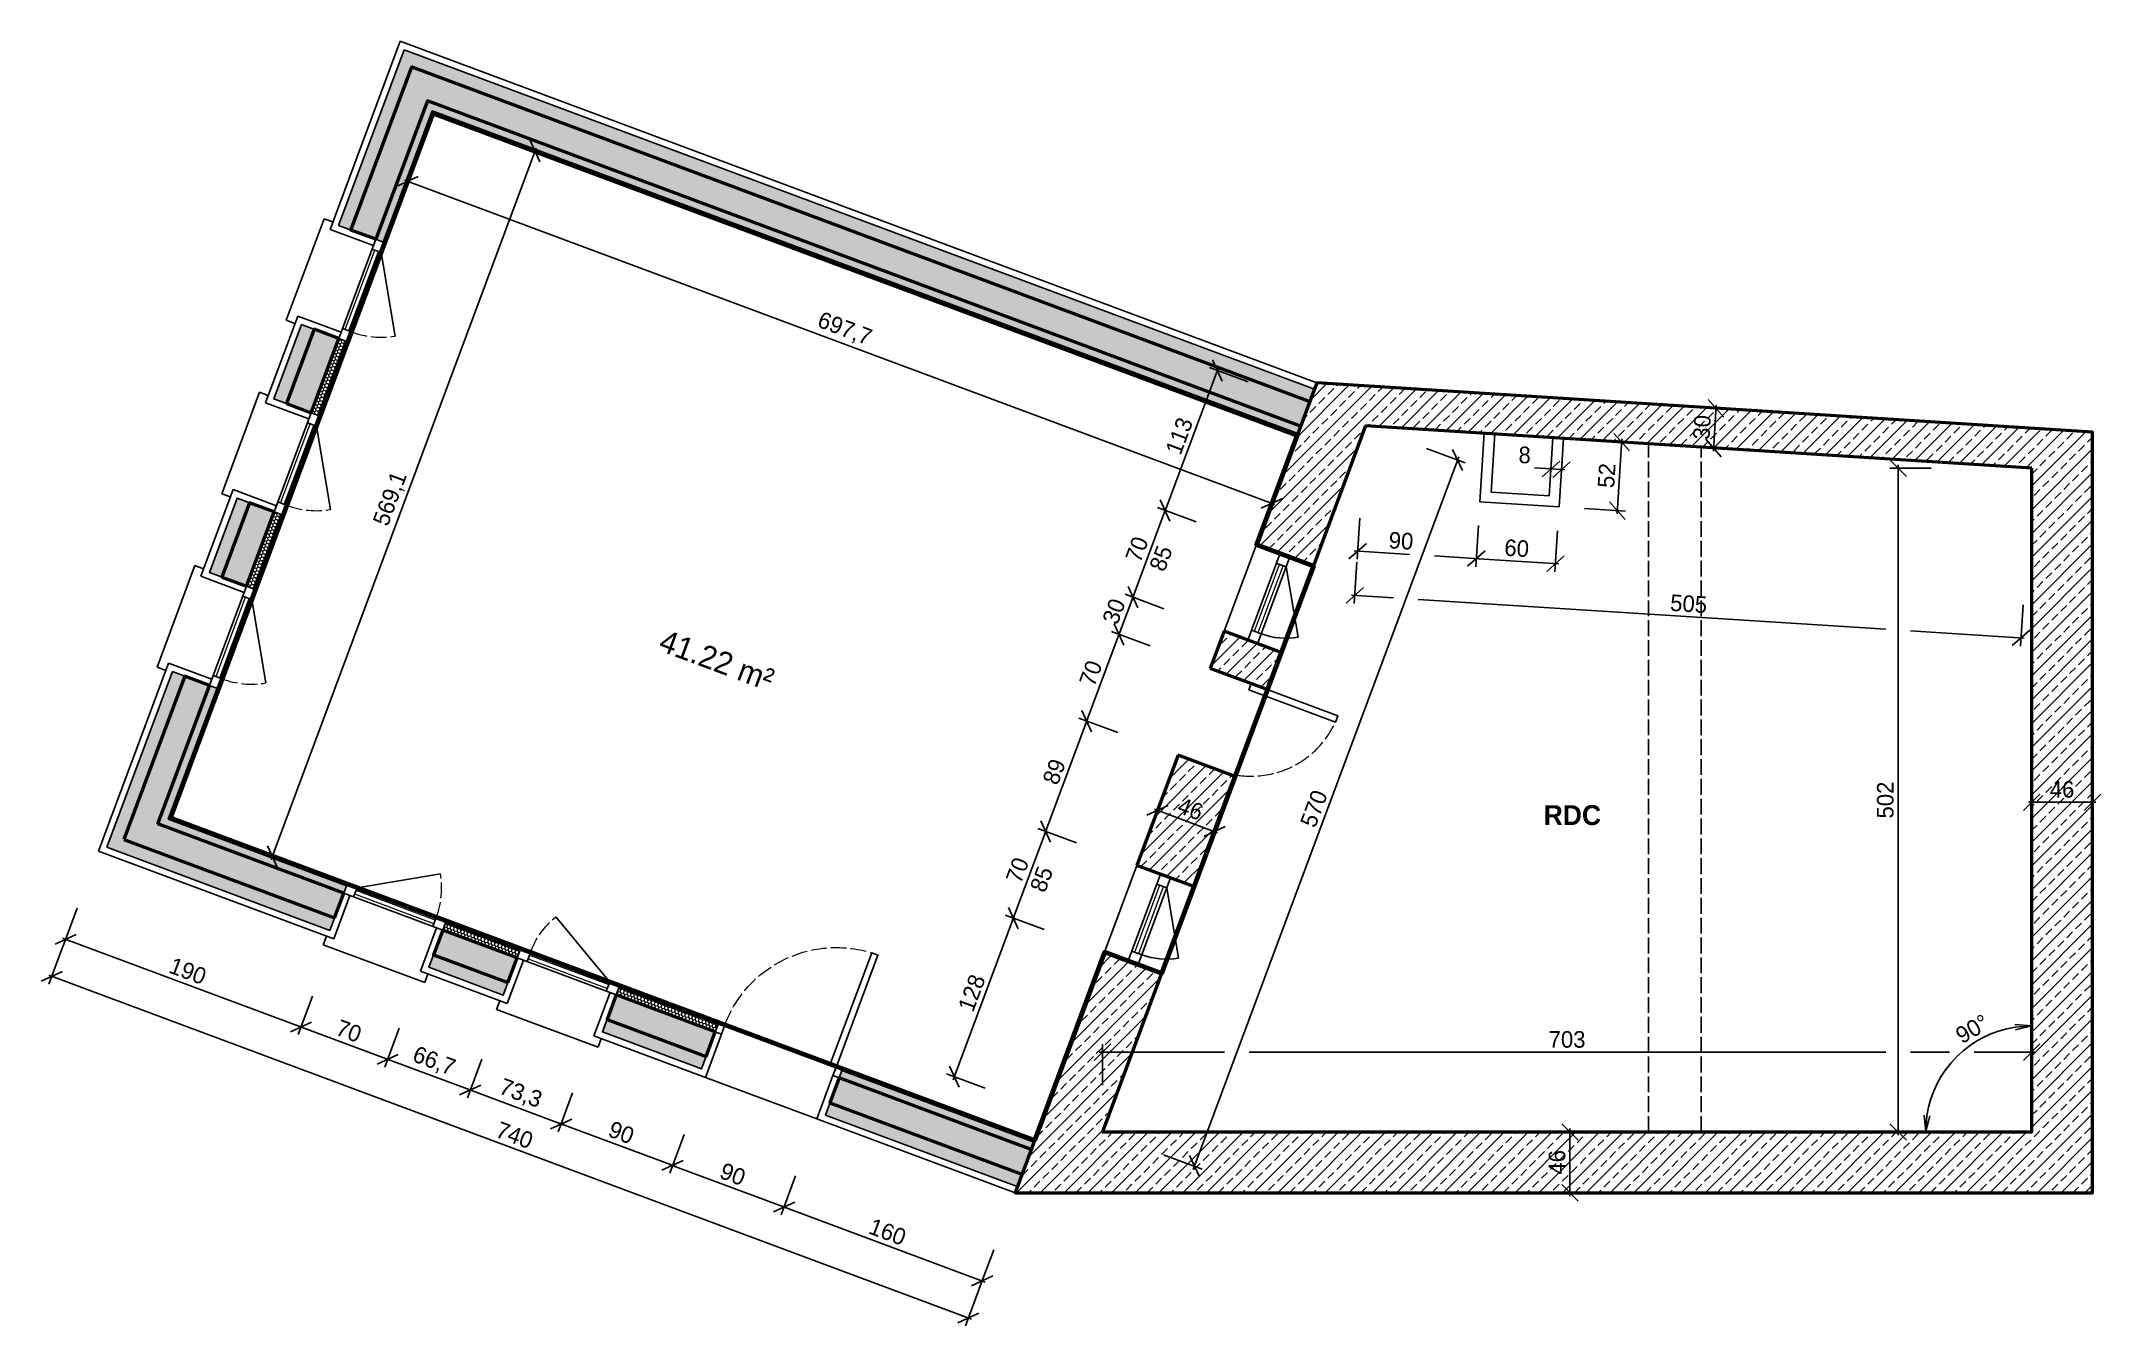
# Model space of a CAD drawing. Header units: centimetres. Extents: x 3005 to 4563, y 876 to 1848.
import ezdxf

# ---------------------------------------------------------------- set-up
doc = ezdxf.new("R2010")
doc.units = ezdxf.units.CM
doc.linetypes.add('ACAD_ISO02W100', pattern=[15, 12, -3])
for name, color, linetype, lineweight in [('01-MURS_cachés - EXITANT', 210, 'ACAD_ISO02W100', 25), ('01-MURS_coupés - EXITANT', 140, 'Continuous', 50), ('02-MURS_coupés - DEMOL', 1, 'Continuous', 50), ('02-MURS_hachures - DEMOL', 1, 'Continuous', 13), ('03-MURS_coupés - PROJET', 70, 'Continuous', 50), ('06-ALLEGES - DEMOL', 1, 'Continuous', 25), ('07-ALLEGES - PROJET', 150, 'Continuous', 25), ('07-DALLES - PROJET', 150, 'Continuous', 25), ('08-CLOISONS', 54, 'Continuous', 25), ('10-HABILLAGE INT. - PROJET', 104, 'Continuous', 25), ('10-HABILLAGE INT. HACHURES - PROJET', 52, 'Continuous', 25), ('15-MENUI - DEMOL', 1, 'Continuous', 25), ('16-MENUI - PROJET', 171, 'Continuous', 25), ('50-SURFACE CHAMP', 150, 'Continuous', 15), ('85-TEXTE', 7, 'Continuous', 20)]:
    doc.layers.add(name, color=color, linetype=linetype, lineweight=lineweight)
for name, color, linetype, lineweight, true_color in [('01-MURS_hachures - EXITANT', 7, 'Continuous', 13, 0x7a7a7a), ('03-MURS_hachures - PROJET', 7, 'Continuous', 13, 0x7a7a7a), ('18-ISOLATIONS - PROJET', 7, 'Continuous', 15, 0x7a7a7a), ('81-COTATIONS', 7, 'Continuous', 20, 0xe651d2), ('82-COTATIONS Extension', 7, 'Continuous', 20, 0xe651d2)]:
    doc.layers.add(name, color=color, linetype=linetype, lineweight=lineweight, true_color=true_color)
doc.layers.add('50-SURFACE-objet', color=2, linetype='Continuous', lineweight=100, plot=False)
doc.styles.add('ELE_CENTURY_GOTHIC', font='GOTHIC.TTF')
doc.styles.add('ELE_CENTURY_GOTHIC GRAS', font='GOTHICB.TTF')
doc.dimstyles.new('ELE_ARC_1-50', dxfattribs={"dimscale": 5, "dimtxt": 2.5, "dimasz": 2.5, "dimexe": 1.25, "dimexo": 0.625, "dimtad": 1, "dimtoh": 1, "dimdec": 1, "dimzin": 9, "dimtxsty": 'ELE_CENTURY_GOTHIC', "dimblk": 'OBLIQUE', "dimcen": 0, "dimdle": 0.5, "dimclrt": 256, "dimadec": 1, "dimazin": 2, "dimtp": 0.01, "dimtm": 0.01, "dimtfac": 0.5, "dimtdec": 1, "dimtofl": 0, "dimtmove": 0, "dimatfit": 3, "dimfxl": 5, "dimfxlon": 1, "dimtfillclr": 2, "dimarcsym": 0})
doc.dimstyles.new('ELE_ARC_1-50$2', dxfattribs={"dimscale": 5, "dimtxt": 2.5, "dimasz": 2.5, "dimexe": 1.25, "dimexo": 0.625, "dimtad": 1, "dimtoh": 1, "dimdec": 1, "dimzin": 9, "dimtxsty": 'ELE_CENTURY_GOTHIC', "dimblk": 'OPEN', "dimcen": 0, "dimdle": 0.5, "dimclrt": 256, "dimadec": 1, "dimazin": 2, "dimtp": 0.01, "dimtm": 0.01, "dimtfac": 0.5, "dimtdec": 1, "dimtofl": 0, "dimtmove": 0, "dimatfit": 3, "dimfxl": 5, "dimfxlon": 1, "dimtfillclr": 2, "dimarcsym": 0})
pattern_1 = [(69.56388, (3741.6183, 976.8665), (-0.456843, 2.7114135), [1.5875, -3.175]), (189.56388, (3741.6183, 976.8665), (-2.1197314, -1.7513445), [1.5875, -3.175]), (129.56388, (3741.6183, 976.8665), (-2.5765745, 0.960069), [-3.175, 1.5875])]
pattern_2 = [(339.56388, (3279.3752, 1841.3613), (2.7114135, 0.456843), [1.5875, -3.175]), (99.56388, (3279.3752, 1841.3613), (-1.7513445, 2.1197314), [1.5875, -3.175]), (39.56388, (3279.3752, 1841.3613), (0.960069, 2.5765745), [-3.175, 1.5875])]

msp = doc.modelspace()

# ---------------------------------------------------------------- texts
at = {"layer": '50-SURFACE CHAMP', "insert": (3476.93, 1403.33), "char_height": 17, "attachment_point": 1, "rotation": 339.56388, "style": 'ELE_CENTURY_GOTHIC'}
msp.add_mtext('41.22 m²', dxfattribs=at)
at = {"layer": '85-TEXTE', "style": 'ELE_CENTURY_GOTHIC GRAS'}
msp.add_text('RDC', height=15, dxfattribs=at).set_placement((4141.57, 1255.03))

# ---------------------------------------------------------------- blocks, each defined once
blk = doc.blocks.new('_Oblique')
at = {"color": 0, "linetype": 'ByBlock', "lineweight": -2}
blk.add_line((-0.5, -0.5), (0.5, 0.5), dxfattribs=at)
blk = doc.blocks.new('*D0')
at = {"layer": '81-COTATIONS', "color": 0, "lineweight": -2, "transparency": 16777216}
for p, q in [((3805.3, 1083.2), (3900.1, 1083.2)), ((3807.8, 1058.2), (3807.8, 1089.4)), ((3918.9, 1083.2), (4400.5, 1083.2)), ((4419.2, 1083.2), (4448.5, 1083.2)), ((4467.2, 1083.2), (4513.3, 1083.2)), ((4510.8, 1058.2), (4510.8, 1089.4))]:
    blk.add_line(p, q, dxfattribs=at)
at = {"layer": 'Defpoints', "color": 0, "transparency": 16777216}
for p in [(4510.8, 1083.2), (3807.8, 1022.9), (4510.8, 1022.9)]:
    blk.add_point(p, dxfattribs=at)
at = {"layer": '81-COTATIONS', "color": 0, "lineweight": -2, "transparency": 16777216, "xscale": 12.5, "yscale": 12.5, "zscale": 12.5, "rotation": 180}
blk.add_blockref('_Oblique', (3807.8, 1083.2), dxfattribs=at)
at = {"layer": '81-COTATIONS', "color": 0, "lineweight": -2, "transparency": 16777216, "xscale": 12.5, "yscale": 12.5, "zscale": 12.5}
blk.add_blockref('_Oblique', (4510.8, 1083.2), dxfattribs=at)
at = {"layer": '81-COTATIONS', "transparency": 16777216, "insert": (4159.3, 1092.8), "char_height": 12.5, "attachment_point": 5, "style": 'ELE_CENTURY_GOTHIC'}
blk.add_mtext('703', dxfattribs=at)
blk = doc.blocks.new('*D1')
at = {"layer": '81-COTATIONS', "color": 0, "lineweight": -2, "transparency": 16777216}
for p, q in [((4409.8, 1020.4), (4409.8, 1527.4)), ((4434.8, 1524.9), (4403.6, 1524.9)), ((4434.8, 1022.9), (4403.6, 1022.9))]:
    blk.add_line(p, q, dxfattribs=at)
at = {"layer": 'Defpoints', "color": 0, "transparency": 16777216}
for p in [(4409.8, 1524.9), (4510.8, 1524.9), (4510.8, 1022.9)]:
    blk.add_point(p, dxfattribs=at)
at = {"layer": '81-COTATIONS', "color": 0, "lineweight": -2, "transparency": 16777216, "xscale": 12.5, "yscale": 12.5, "zscale": 12.5}
for p, rotation in [((4409.8, 1524.9), 90), ((4409.8, 1022.9), 270)]:
    blk.add_blockref('_Oblique', p, dxfattribs=dict(at, rotation=rotation))
at = {"layer": '81-COTATIONS', "transparency": 16777216, "insert": (4400.1, 1273.9), "char_height": 12.5, "attachment_point": 5, "rotation": 90, "style": 'ELE_CENTURY_GOTHIC'}
blk.add_mtext('502', dxfattribs=at)
blk = doc.blocks.new('*D2')
at = {"layer": '81-COTATIONS', "color": 0, "lineweight": -2, "transparency": 16777216}
for p, q in [((4000.3, 1453.7), (3998.3, 1422.5)), ((4028, 1426.8), (3996.2, 1428.9)), ((4400.5, 1403.1), (4046.7, 1425.6)), ((4504.3, 1421.5), (4502.3, 1390.3)), ((4505.2, 1396.4), (4419.2, 1401.9))]:
    blk.add_line(p, q, dxfattribs=at)
at = {"layer": 'Defpoints', "color": 0, "transparency": 16777216}
for p in [(4006.9, 1557), (4510.8, 1524.9), (3998.7, 1428.7)]:
    blk.add_point(p, dxfattribs=at)
at = {"layer": '81-COTATIONS', "color": 0, "lineweight": -2, "transparency": 16777216, "xscale": 12.5, "yscale": 12.5, "zscale": 12.5}
for p, rotation in [((3998.7, 1428.7), 176.3526903037562), ((4502.7, 1396.6), 356.3526903037562)]:
    blk.add_blockref('_Oblique', p, dxfattribs=dict(at, rotation=rotation))
at = {"layer": '81-COTATIONS', "transparency": 16777216, "insert": (4251.3, 1422.3), "char_height": 12.5, "attachment_point": 5, "rotation": 356.3527, "style": 'ELE_CENTURY_GOTHIC'}
blk.add_mtext('505', dxfattribs=at)
blk = doc.blocks.new('*D3')
at = {"layer": '81-COTATIONS', "color": 0, "lineweight": -2, "transparency": 16777216}
for p, q in [((4077.3, 1533.4), (3876.5, 994.6)), ((4053, 1539.8), (4082.3, 1528.9)), ((3854, 1005.7), (3883.2, 994.8))]:
    blk.add_line(p, q, dxfattribs=at)
at = {"layer": 'Defpoints', "color": 0, "transparency": 16777216}
for p in [(4006.9, 1557), (3807.8, 1022.9), (3877.4, 997)]:
    blk.add_point(p, dxfattribs=at)
at = {"layer": '81-COTATIONS', "color": 0, "lineweight": -2, "transparency": 16777216, "xscale": 12.5, "yscale": 12.5, "zscale": 12.5}
for p, rotation in [((4076.4, 1531.1), 69.56387672515089), ((3877.4, 997), 249.5638767251509)]:
    blk.add_blockref('_Oblique', p, dxfattribs=dict(at, rotation=rotation))
at = {"layer": '81-COTATIONS', "transparency": 16777216, "insert": (3967.8, 1267.4), "char_height": 12.5, "attachment_point": 5, "rotation": 69.5639, "style": 'ELE_CENTURY_GOTHIC'}
blk.add_mtext('570', dxfattribs=at)
blk = doc.blocks.new('*D4')
at = {"layer": '81-COTATIONS', "color": 0, "lineweight": -2, "transparency": 16777216}
for p, q in [((3694.8, 1062.3), (3741.2, 1186.9)), ((3763.8, 1175.9), (3734.5, 1186.8)), ((3719.1, 1055.9), (3689.8, 1066.8))]:
    blk.add_line(p, q, dxfattribs=at)
at = {"layer": 'Defpoints', "color": 0, "transparency": 16777216}
for p in [(3740.4, 1184.6), (3852.5, 1142.8), (3807.8, 1022.9)]:
    blk.add_point(p, dxfattribs=at)
at = {"layer": '81-COTATIONS', "color": 0, "lineweight": -2, "transparency": 16777216, "xscale": 12.5, "yscale": 12.5, "zscale": 12.5}
for p, rotation in [((3740.4, 1184.6), 69.56387672515098), ((3695.7, 1064.7), 249.563876725151)]:
    blk.add_blockref('_Oblique', p, dxfattribs=dict(at, rotation=rotation))
at = {"layer": '81-COTATIONS', "transparency": 16777216, "insert": (3708.9, 1128), "char_height": 12.5, "attachment_point": 5, "rotation": 69.5639, "style": 'ELE_CENTURY_GOTHIC'}
blk.add_mtext('128', dxfattribs=at)
blk = doc.blocks.new('_Open')
at = {"color": 0, "linetype": 'ByBlock', "lineweight": -2}
for p, q in [((-1, 0.17), (0, 0)), ((-1, -0.17), (0, 0)), ((0, 0), (-1, 0))]:
    blk.add_line(p, q, dxfattribs=at)
blk = doc.blocks.new('*D5')
at = {"layer": '81-COTATIONS', "color": 0, "lineweight": -2, "transparency": 16777216}
blk.add_arc((4510.8, 1022.9), 80.3, 98.9323, 171.0677, dxfattribs=at)
at = {"layer": 'Defpoints', "color": 0, "transparency": 16777216}
for p in [(4510.8, 1524.9), (4441.3, 1063), (3807.8, 1022.9), (4510.8, 1022.9), (4510.8, 1022.9)]:
    blk.add_point(p, dxfattribs=at)
at = {"layer": '81-COTATIONS', "color": 0, "lineweight": -2, "transparency": 16777216, "xscale": 12.5, "yscale": 12.5, "zscale": 12.5}
for p, rotation in [((4510.8, 1103.1), 4.466130810717324), ((4430.6, 1022.9), 265.5338691892827)]:
    blk.add_blockref('_Open', p, dxfattribs=dict(at, rotation=rotation))
at = {"layer": '81-COTATIONS', "transparency": 16777216, "insert": (4465.9, 1100.8), "char_height": 12.5, "attachment_point": 5, "rotation": 30, "style": 'ELE_CENTURY_GOTHIC'}
blk.add_mtext('90°', dxfattribs=at)
blk = doc.blocks.new('*D6')
at = {"layer": '81-COTATIONS', "color": 0, "lineweight": -2, "transparency": 16777216}
for p, q in [((3739.5, 1182.3), (3765.7, 1252.5)), ((3788.2, 1241.5), (3759, 1252.4)), ((3763.8, 1175.9), (3734.5, 1186.8))]:
    blk.add_line(p, q, dxfattribs=at)
at = {"layer": 'Defpoints', "color": 0, "transparency": 16777216}
for p in [(3764.8, 1250.2), (3833.9, 1224.5), (3852.5, 1142.8)]:
    blk.add_point(p, dxfattribs=at)
at = {"layer": '81-COTATIONS', "color": 0, "lineweight": -2, "transparency": 16777216, "xscale": 12.5, "yscale": 12.5, "zscale": 12.5}
for p, rotation in [((3764.8, 1250.2), 69.56387672515095), ((3740.4, 1184.6), 249.563876725151)]:
    blk.add_blockref('_Oblique', p, dxfattribs=dict(at, rotation=rotation))
at = {"layer": '81-COTATIONS', "transparency": 16777216, "char_height": 12.5, "width": 78.24, "attachment_point": 5, "rotation": 69.5639, "style": 'ELE_CENTURY_GOTHIC'}
for s, insert in [('70', (3743.5, 1220.8)), ('85', (3761.7, 1214))]:
    blk.add_mtext(s, dxfattribs=dict(at, insert=insert))
blk = doc.blocks.new('*D7')
at = {"layer": '81-COTATIONS', "color": 0, "lineweight": -2, "transparency": 16777216}
for p, q in [((3763.9, 1247.9), (3796.8, 1335.9)), ((3819.3, 1324.9), (3790, 1335.8)), ((3788.2, 1241.5), (3759, 1252.4))]:
    blk.add_line(p, q, dxfattribs=at)
at = {"layer": 'Defpoints', "color": 0, "transparency": 16777216}
for p in [(3795.9, 1333.6), (3865, 1307.9), (3833.9, 1224.5)]:
    blk.add_point(p, dxfattribs=at)
at = {"layer": '81-COTATIONS', "color": 0, "lineweight": -2, "transparency": 16777216, "xscale": 12.5, "yscale": 12.5, "zscale": 12.5}
for p, rotation in [((3795.9, 1333.6), 69.56387672515095), ((3764.8, 1250.2), 249.563876725151)]:
    blk.add_blockref('_Oblique', p, dxfattribs=dict(at, rotation=rotation))
at = {"layer": '81-COTATIONS', "transparency": 16777216, "insert": (3771.3, 1295.3), "char_height": 12.5, "attachment_point": 5, "rotation": 69.5639, "style": 'ELE_CENTURY_GOTHIC'}
blk.add_mtext('89', dxfattribs=at)
blk = doc.blocks.new('*D8')
at = {"layer": '81-COTATIONS', "color": 0, "lineweight": -2, "transparency": 16777216}
for p, q in [((3795, 1331.3), (3821.2, 1401.5)), ((3843.8, 1390.5), (3814.5, 1401.4)), ((3819.3, 1324.9), (3790, 1335.8))]:
    blk.add_line(p, q, dxfattribs=at)
at = {"layer": 'Defpoints', "color": 0, "transparency": 16777216}
for p in [(3820.3, 1399.2), (3889.4, 1373.5), (3865, 1307.9)]:
    blk.add_point(p, dxfattribs=at)
at = {"layer": '81-COTATIONS', "color": 0, "lineweight": -2, "transparency": 16777216, "xscale": 12.5, "yscale": 12.5, "zscale": 12.5}
for p, rotation in [((3820.3, 1399.2), 69.56387672515095), ((3795.9, 1333.6), 249.563876725151)]:
    blk.add_blockref('_Oblique', p, dxfattribs=dict(at, rotation=rotation))
at = {"layer": '81-COTATIONS', "transparency": 16777216, "insert": (3799, 1369.8), "char_height": 12.5, "attachment_point": 5, "rotation": 69.5639, "style": 'ELE_CENTURY_GOTHIC'}
blk.add_mtext('70', dxfattribs=at)
blk = doc.blocks.new('*D9')
at = {"layer": '81-COTATIONS', "color": 0, "lineweight": -2, "transparency": 16777216}
for p, q in [((3819.5, 1396.9), (3831.7, 1429.6)), ((3854.2, 1418.6), (3824.9, 1429.5)), ((3843.8, 1390.5), (3814.5, 1401.4))]:
    blk.add_line(p, q, dxfattribs=at)
at = {"layer": 'Defpoints', "color": 0, "transparency": 16777216}
for p in [(3830.8, 1427.3), (3899.9, 1401.6), (3889.4, 1373.5)]:
    blk.add_point(p, dxfattribs=at)
at = {"layer": '81-COTATIONS', "color": 0, "lineweight": -2, "transparency": 16777216, "xscale": 12.5, "yscale": 12.5, "zscale": 12.5}
for p, rotation in [((3830.8, 1427.3), 69.56387672515095), ((3820.3, 1399.2), 249.563876725151)]:
    blk.add_blockref('_Oblique', p, dxfattribs=dict(at, rotation=rotation))
at = {"layer": '81-COTATIONS', "transparency": 16777216, "insert": (3816.5, 1416.6), "char_height": 12.5, "attachment_point": 5, "rotation": 69.5639, "style": 'ELE_CENTURY_GOTHIC'}
blk.add_mtext('30', dxfattribs=at)
blk = doc.blocks.new('*D10')
at = {"layer": '81-COTATIONS', "color": 0, "lineweight": -2, "transparency": 16777216}
for p, q in [((3829.9, 1425), (3856.1, 1495.2)), ((3878.7, 1484.2), (3849.4, 1495.1)), ((3854.2, 1418.6), (3824.9, 1429.5))]:
    blk.add_line(p, q, dxfattribs=at)
at = {"layer": 'Defpoints', "color": 0, "transparency": 16777216}
for p in [(3855.2, 1492.9), (3924.3, 1467.2), (3899.9, 1401.6)]:
    blk.add_point(p, dxfattribs=at)
at = {"layer": '81-COTATIONS', "color": 0, "lineweight": -2, "transparency": 16777216, "xscale": 12.5, "yscale": 12.5, "zscale": 12.5}
for p, rotation in [((3855.2, 1492.9), 69.56387672515095), ((3830.8, 1427.3), 249.563876725151)]:
    blk.add_blockref('_Oblique', p, dxfattribs=dict(at, rotation=rotation))
at = {"layer": '81-COTATIONS', "transparency": 16777216, "char_height": 12.5, "width": 54.386, "attachment_point": 5, "rotation": 69.5639, "style": 'ELE_CENTURY_GOTHIC'}
for s, insert in [('70', (3833.9, 1463.5)), ('85', (3852.1, 1456.7))]:
    blk.add_mtext(s, dxfattribs=dict(at, insert=insert))
blk = doc.blocks.new('*D11')
at = {"layer": '81-COTATIONS', "color": 0, "lineweight": -2, "transparency": 16777216}
for p, q in [((3854.4, 1490.6), (3895.6, 1601.1)), ((3918.1, 1590.1), (3888.8, 1601)), ((3878.7, 1484.2), (3849.4, 1495.1))]:
    blk.add_line(p, q, dxfattribs=at)
at = {"layer": 'Defpoints', "color": 0, "transparency": 16777216}
for p in [(3894.7, 1598.8), (4006.9, 1557), (3924.3, 1467.2)]:
    blk.add_point(p, dxfattribs=at)
at = {"layer": '81-COTATIONS', "color": 0, "lineweight": -2, "transparency": 16777216, "xscale": 12.5, "yscale": 12.5, "zscale": 12.5}
for p, rotation in [((3894.7, 1598.8), 69.56387672515095), ((3855.2, 1492.9), 249.563876725151)]:
    blk.add_blockref('_Oblique', p, dxfattribs=dict(at, rotation=rotation))
at = {"layer": '81-COTATIONS', "transparency": 16777216, "insert": (3865.9, 1549.2), "char_height": 12.5, "attachment_point": 5, "rotation": 69.5639, "style": 'ELE_CENTURY_GOTHIC'}
blk.add_mtext('113', dxfattribs=at)
blk = doc.blocks.new('*D12')
at = {"layer": '81-COTATIONS', "color": 0, "lineweight": -2, "transparency": 16777216}
for p, q in [((4002.4, 1487.2), (4000.4, 1456)), ((4092.2, 1481.5), (4090.3, 1450.3)), ((3998.3, 1462.4), (4040.2, 1459.7)), ((4059, 1458.5), (4093.1, 1456.4))]:
    blk.add_line(p, q, dxfattribs=at)
at = {"layer": 'Defpoints', "color": 0, "transparency": 16777216}
for p in [(4006.9, 1557), (4096.7, 1551.3), (4090.6, 1456.5)]:
    blk.add_point(p, dxfattribs=at)
at = {"layer": '81-COTATIONS', "color": 0, "lineweight": -2, "transparency": 16777216, "xscale": 12.5, "yscale": 12.5, "zscale": 12.5}
for p, rotation in [((4000.8, 1462.2), 176.3526903037561), ((4090.6, 1456.5), 356.3526903037562)]:
    blk.add_blockref('_Oblique', p, dxfattribs=dict(at, rotation=rotation))
at = {"layer": '81-COTATIONS', "transparency": 16777216, "insert": (4033.7, 1469.9), "char_height": 12.5, "attachment_point": 5, "rotation": 356.3527, "style": 'ELE_CENTURY_GOTHIC'}
blk.add_mtext('90', dxfattribs=at)
blk = doc.blocks.new('*D13')
at = {"layer": '81-COTATIONS', "color": 0, "lineweight": -2, "transparency": 16777216}
for p, q in [((4092.2, 1481.5), (4090.3, 1450.3)), ((4152.1, 1477.6), (4150.1, 1446.5)), ((4088.2, 1456.7), (4153, 1452.5))]:
    blk.add_line(p, q, dxfattribs=at)
at = {"layer": 'Defpoints', "color": 0, "transparency": 16777216}
for p in [(4096.7, 1551.3), (4153.3, 1495.6), (4150.5, 1452.7)]:
    blk.add_point(p, dxfattribs=at)
at = {"layer": '81-COTATIONS', "color": 0, "lineweight": -2, "transparency": 16777216, "xscale": 12.5, "yscale": 12.5, "zscale": 12.5}
for p, rotation in [((4090.6, 1456.5), 176.3526903037561), ((4150.5, 1452.7), 356.3526903037562)]:
    blk.add_blockref('_Oblique', p, dxfattribs=dict(at, rotation=rotation))
at = {"layer": '81-COTATIONS', "transparency": 16777216, "insert": (4121.2, 1464.3), "char_height": 12.5, "attachment_point": 5, "rotation": 356.3527, "style": 'ELE_CENTURY_GOTHIC'}
blk.add_mtext('60', dxfattribs=at)
blk = doc.blocks.new('*D14')
at = {"layer": '81-COTATIONS', "color": 0, "lineweight": -2, "transparency": 16777216}
for p, q in [((4175.7, 1546.2), (4206.9, 1544.2)), ((4200.8, 1547.1), (4197.2, 1490.3)), ((4172.4, 1494.3), (4203.6, 1492.3))]:
    blk.add_line(p, q, dxfattribs=at)
at = {"layer": 'Defpoints', "color": 0, "transparency": 16777216}
for p in [(4156.6, 1547.4), (4153.3, 1495.6), (4197.3, 1492.7)]:
    blk.add_point(p, dxfattribs=at)
at = {"layer": '81-COTATIONS', "color": 0, "lineweight": -2, "transparency": 16777216, "xscale": 12.5, "yscale": 12.5, "zscale": 12.5}
for p, rotation in [((4200.6, 1544.6), 86.35269030375623), ((4197.3, 1492.7), 266.3526903037563)]:
    blk.add_blockref('_Oblique', p, dxfattribs=dict(at, rotation=rotation))
at = {"layer": '81-COTATIONS', "transparency": 16777216, "insert": (4189.3, 1519.3), "char_height": 12.5, "attachment_point": 5, "rotation": 86.3527, "style": 'ELE_CENTURY_GOTHIC'}
blk.add_mtext('52', dxfattribs=at)
blk = doc.blocks.new('*D15')
at = {"layer": '81-COTATIONS', "color": 0, "lineweight": -2, "transparency": 16777216}
for p, q in [((4147.1, 1524.3), (4147.5, 1530.5)), ((4155.1, 1523.8), (4155.5, 1530)), ((4147.1, 1524.3), (4134.6, 1525.1)), ((4157.6, 1523.6), (4147.1, 1524.3))]:
    blk.add_line(p, q, dxfattribs=at)
at = {"layer": 'Defpoints', "color": 0, "transparency": 16777216}
for p in [(4146.9, 1522), (4147.1, 1524.3), (4154.9, 1521.5)]:
    blk.add_point(p, dxfattribs=at)
at = {"layer": '81-COTATIONS', "color": 0, "lineweight": -2, "transparency": 16777216, "xscale": 12.5, "yscale": 12.5, "zscale": 12.5}
for p, rotation in [((4147.1, 1524.3), 176.3526903037563), ((4155.1, 1523.8), 356.3526903037563)]:
    blk.add_blockref('_Oblique', p, dxfattribs=dict(at, rotation=rotation))
at = {"layer": '81-COTATIONS', "transparency": 16777216, "insert": (4127.2, 1534.8), "char_height": 12.5, "attachment_point": 5, "style": 'ELE_CENTURY_GOTHIC'}
blk.add_mtext('8', dxfattribs=at)
blk = doc.blocks.new('*D16')
at = {"layer": '81-COTATIONS', "color": 0, "lineweight": -2, "transparency": 16777216}
for p, q in [((4161.5, 1025.4), (4161.5, 974.4)), ((4161.5, 1022.9), (4167.8, 1022.9)), ((4161.5, 976.9), (4167.8, 976.9))]:
    blk.add_line(p, q, dxfattribs=at)
at = {"layer": 'Defpoints', "color": 0, "transparency": 16777216}
for p in [(4159.3, 1022.9), (4159.3, 976.9), (4161.5, 976.9)]:
    blk.add_point(p, dxfattribs=at)
at = {"layer": '81-COTATIONS', "color": 0, "lineweight": -2, "transparency": 16777216, "xscale": 12.5, "yscale": 12.5, "zscale": 12.5}
for p, rotation in [((4161.5, 1022.9), 90), ((4161.5, 976.9), 270)]:
    blk.add_blockref('_Oblique', p, dxfattribs=dict(at, rotation=rotation))
at = {"layer": '81-COTATIONS', "transparency": 16777216, "insert": (4151.8, 999.9), "char_height": 12.5, "attachment_point": 5, "rotation": 90, "style": 'ELE_CENTURY_GOTHIC'}
blk.add_mtext('46', dxfattribs=at)
blk = doc.blocks.new('*D17')
at = {"layer": '81-COTATIONS', "color": 0, "lineweight": -2, "transparency": 16777216}
for p, q in [((4508.3, 1272.2), (4559.3, 1272.2)), ((4510.8, 1272.2), (4510.8, 1265.9)), ((4556.8, 1272.2), (4556.8, 1265.9))]:
    blk.add_line(p, q, dxfattribs=at)
at = {"layer": 'Defpoints', "color": 0, "transparency": 16777216}
for p in [(4510.8, 1273.9), (4556.8, 1273.9), (4556.8, 1272.2)]:
    blk.add_point(p, dxfattribs=at)
at = {"layer": '81-COTATIONS', "color": 0, "lineweight": -2, "transparency": 16777216, "xscale": 12.5, "yscale": 12.5, "zscale": 12.5, "rotation": 180}
blk.add_blockref('_Oblique', (4510.8, 1272.2), dxfattribs=at)
at = {"layer": '81-COTATIONS', "color": 0, "lineweight": -2, "transparency": 16777216, "xscale": 12.5, "yscale": 12.5, "zscale": 12.5}
blk.add_blockref('_Oblique', (4556.8, 1272.2), dxfattribs=at)
at = {"layer": '81-COTATIONS', "transparency": 16777216, "insert": (4533.8, 1281.9), "char_height": 12.5, "attachment_point": 5, "style": 'ELE_CENTURY_GOTHIC'}
blk.add_mtext('46', dxfattribs=at)
blk = doc.blocks.new('*D18')
at = {"layer": '81-COTATIONS', "color": 0, "lineweight": -2, "transparency": 16777216}
for p, q in [((3894.9, 1249.2), (3847.1, 1267)), ((3849.4, 1266.2), (3851.6, 1272)), ((3892.5, 1250.1), (3894.7, 1256))]:
    blk.add_line(p, q, dxfattribs=at)
at = {"layer": 'Defpoints', "color": 0, "transparency": 16777216}
for p in [(3849.4, 1266.2), (3849.4, 1266.2), (3892.5, 1250.1)]:
    blk.add_point(p, dxfattribs=at)
at = {"layer": '81-COTATIONS', "color": 0, "lineweight": -2, "transparency": 16777216, "xscale": 12.5, "yscale": 12.5, "zscale": 12.5}
for p, rotation in [((3849.4, 1266.2), 159.5638767251508), ((3892.5, 1250.1), 339.5638767251507)]:
    blk.add_blockref('_Oblique', p, dxfattribs=dict(at, rotation=rotation))
at = {"layer": '81-COTATIONS', "transparency": 16777216, "insert": (3874.4, 1267.2), "char_height": 12.5, "attachment_point": 5, "rotation": 339.5639, "style": 'ELE_CENTURY_GOTHIC'}
blk.add_mtext('46', dxfattribs=at)
blk = doc.blocks.new('*D19')
at = {"layer": '81-COTATIONS', "color": 0, "lineweight": -2, "transparency": 16777216}
for p, q in [((4263.9, 1570.7), (4278.3, 1569.8)), ((4270, 1537.7), (4272.2, 1572.6)), ((4262, 1540.7), (4276.3, 1539.8))]:
    blk.add_line(p, q, dxfattribs=at)
at = {"layer": 'Defpoints', "color": 0, "transparency": 16777216}
for p in [(4260.8, 1570.9), (4272, 1570.2), (4258.9, 1540.9)]:
    blk.add_point(p, dxfattribs=at)
at = {"layer": '81-COTATIONS', "color": 0, "lineweight": -2, "transparency": 16777216, "xscale": 12.5, "yscale": 12.5, "zscale": 12.5}
for p, rotation in [((4272, 1570.2), 86.35269030375613), ((4270.1, 1540.2), 266.3526903037561)]:
    blk.add_blockref('_Oblique', p, dxfattribs=dict(at, rotation=rotation))
at = {"layer": '81-COTATIONS', "transparency": 16777216, "insert": (4261.4, 1555.8), "char_height": 12.5, "attachment_point": 5, "rotation": 86.3527, "style": 'ELE_CENTURY_GOTHIC'}
blk.add_mtext('30', dxfattribs=at)
blk = doc.blocks.new('FENETRE 1V - 70cm')
for p, q in [((8, 0), (54.8, 27)), ((8, -8), (8, 0)), ((62, -8), (62, 0))]:
    blk.add_line(p, q)
at = {"color": 152, "lineweight": 15, "true_color": 0x2776bb}
for p, q in [((62, -2.5), (8, -2.5)), ((62, -5.5), (8, -5.5))]:
    blk.add_line(p, q, dxfattribs=at)
blk.add_lwpolyline([(0, -8), (70, -8), (70, 0), (0, 0)], close=True)
blk.add_arc((8, 0), 54, 0, 30)
blk = doc.blocks.new('PORTE_ SIMPLE 70cm')
blk.add_lwpolyline([(0, 0), (5, 0), (5, 70), (0, 70)], close=True)
at = {"color": 252, "linetype": 'ACAD_ISO02W100', "lineweight": 20, "true_color": 0x939598}
blk.add_arc((0, 0), 70, 0, 90, dxfattribs=at)
blk = doc.blocks.new('PORTE_OUVERTURE 90cm')
for points in [[(0, 0), (5, 0), (5, 90), (0, 90)], [(0, 0), (-5, 0), (-5, -7.3), (0, -7.3)], [(90, 0), (95, 0), (95, -7.3), (90, -7.3)]]:
    blk.add_lwpolyline(points, close=True)
at = {"color": 252, "linetype": 'ACAD_ISO02W100', "lineweight": 20, "true_color": 0x939598}
blk.add_arc((0, 0), 90, 0, 90, dxfattribs=at)
blk = doc.blocks.new('FENETRE 1V - 80cm')
for p, q in [((8, 0), (63.4, 32)), ((72, -7.3), (72, 0)), ((8, -7.3), (8, 0))]:
    blk.add_line(p, q)
at = {"color": 152, "lineweight": 15, "true_color": 0x2776bb}
for p, q in [((72, -2.1), (8, -2.1)), ((72, -5.1), (8, -5.1))]:
    blk.add_line(p, q, dxfattribs=at)
blk.add_lwpolyline([(0, -7.3), (80, -7.3), (80, 0), (0, 0)], close=True)
at = {"color": 251, "linetype": 'ACAD_ISO02W100', "lineweight": 15, "true_color": 0x636466}
blk.add_arc((8, 0), 64, 0, 30, dxfattribs=at)
at = {"layer": '07-ALLEGES - PROJET'}
for p, q in [((-1, -42.3), (-1, -49.3)), ((81, -42.3), (81, -49.3)), ((-1, -49.3), (81, -49.3))]:
    blk.add_line(p, q, dxfattribs=at)
blk = doc.blocks.new('*D27')
at = {"layer": '82-COTATIONS Extension', "color": 0, "lineweight": -2, "transparency": 16777216}
for p, q in [((3032.1, 1192.1), (3021.2, 1162.8)), ((3203.8, 1101.4), (3021, 1169.5)), ((3210.1, 1125.7), (3199.2, 1096.5))]:
    blk.add_line(p, q, dxfattribs=at)
at = {"layer": 'Defpoints', "color": 0, "transparency": 16777216}
for p in [(3048.2, 1235.2), (3226.2, 1168.9), (3023.4, 1168.6)]:
    blk.add_point(p, dxfattribs=at)
at = {"layer": '82-COTATIONS Extension', "color": 0, "lineweight": -2, "transparency": 16777216, "xscale": 12.5, "yscale": 12.5, "zscale": 12.5}
for p, rotation in [((3023.4, 1168.6), 159.5638767251507), ((3201.4, 1102.3), 339.5638767251507)]:
    blk.add_blockref('_Oblique', p, dxfattribs=dict(at, rotation=rotation))
at = {"layer": '82-COTATIONS Extension', "transparency": 16777216, "insert": (3115.8, 1144.6), "char_height": 12.5, "attachment_point": 5, "rotation": 339.5639, "style": 'ELE_CENTURY_GOTHIC'}
blk.add_mtext('190', dxfattribs=at)
blk = doc.blocks.new('*D28')
at = {"layer": '82-COTATIONS Extension', "color": 0, "lineweight": -2, "transparency": 16777216}
for p, q in [((3210.1, 1125.7), (3199.2, 1096.5)), ((3199.1, 1103.2), (3269.4, 1077)), ((3275.7, 1101.3), (3264.8, 1072))]:
    blk.add_line(p, q, dxfattribs=at)
at = {"layer": 'Defpoints', "color": 0, "transparency": 16777216}
for p in [(3226.2, 1168.9), (3291.8, 1144.5), (3267, 1077.9)]:
    blk.add_point(p, dxfattribs=at)
at = {"layer": '82-COTATIONS Extension', "color": 0, "lineweight": -2, "transparency": 16777216, "xscale": 12.5, "yscale": 12.5, "zscale": 12.5}
for p, rotation in [((3201.4, 1102.3), 159.5638767251507), ((3267, 1077.9), 339.5638767251507)]:
    blk.add_blockref('_Oblique', p, dxfattribs=dict(at, rotation=rotation))
at = {"layer": '82-COTATIONS Extension', "transparency": 16777216, "insert": (3237.6, 1099.2), "char_height": 12.5, "attachment_point": 5, "rotation": 339.5639, "style": 'ELE_CENTURY_GOTHIC'}
blk.add_mtext('70', dxfattribs=at)
blk = doc.blocks.new('*D29')
at = {"layer": '82-COTATIONS Extension', "color": 0, "lineweight": -2, "transparency": 16777216}
for p, q in [((3275.7, 1101.3), (3264.8, 1072)), ((3264.7, 1078.7), (3331.9, 1053.7)), ((3338.3, 1078), (3327.3, 1048.7))]:
    blk.add_line(p, q, dxfattribs=at)
at = {"layer": 'Defpoints', "color": 0, "transparency": 16777216}
for p in [(3291.8, 1144.5), (3354.3, 1121.2), (3329.5, 1054.6)]:
    blk.add_point(p, dxfattribs=at)
at = {"layer": '82-COTATIONS Extension', "color": 0, "lineweight": -2, "transparency": 16777216, "xscale": 12.5, "yscale": 12.5, "zscale": 12.5}
for p, rotation in [((3267, 1077.9), 159.5638767251507), ((3329.5, 1054.6), 339.5638767251507)]:
    blk.add_blockref('_Oblique', p, dxfattribs=dict(at, rotation=rotation))
at = {"layer": '82-COTATIONS Extension', "transparency": 16777216, "insert": (3301.9, 1075.8), "char_height": 12.5, "attachment_point": 5, "rotation": 339.5639, "style": 'ELE_CENTURY_GOTHIC'}
blk.add_mtext('66,7', dxfattribs=at)
blk = doc.blocks.new('*D30')
at = {"layer": '82-COTATIONS Extension', "color": 0, "lineweight": -2, "transparency": 16777216}
for p, q in [((3338.3, 1078), (3327.3, 1048.7)), ((3327.2, 1055.4), (3400.5, 1028.1)), ((3406.9, 1052.4), (3396, 1023.1))]:
    blk.add_line(p, q, dxfattribs=at)
at = {"layer": 'Defpoints', "color": 0, "transparency": 16777216}
for p in [(3354.3, 1121.2), (3423, 1095.6), (3398.2, 1029)]:
    blk.add_point(p, dxfattribs=at)
at = {"layer": '82-COTATIONS Extension', "color": 0, "lineweight": -2, "transparency": 16777216, "xscale": 12.5, "yscale": 12.5, "zscale": 12.5}
for p, rotation in [((3329.5, 1054.6), 159.5638767251507), ((3398.2, 1029), 339.5638767251507)]:
    blk.add_blockref('_Oblique', p, dxfattribs=dict(at, rotation=rotation))
at = {"layer": '82-COTATIONS Extension', "transparency": 16777216, "insert": (3367.4, 1051.4), "char_height": 12.5, "attachment_point": 5, "rotation": 339.5639, "style": 'ELE_CENTURY_GOTHIC'}
blk.add_mtext('73,3', dxfattribs=at)
blk = doc.blocks.new('*D31')
at = {"layer": '82-COTATIONS Extension', "color": 0, "lineweight": -2, "transparency": 16777216}
for p, q in [((3406.9, 1052.4), (3396, 1023.1)), ((3395.9, 1029.9), (3484.9, 996.7)), ((3491.3, 1021), (3480.4, 991.7))]:
    blk.add_line(p, q, dxfattribs=at)
at = {"layer": 'Defpoints', "color": 0, "transparency": 16777216}
for p in [(3423, 1095.6), (3507.4, 1064.2), (3482.5, 997.6)]:
    blk.add_point(p, dxfattribs=at)
at = {"layer": '82-COTATIONS Extension', "color": 0, "lineweight": -2, "transparency": 16777216, "xscale": 12.5, "yscale": 12.5, "zscale": 12.5}
for p, rotation in [((3398.2, 1029), 159.5638767251507), ((3482.5, 997.6), 339.5638767251507)]:
    blk.add_blockref('_Oblique', p, dxfattribs=dict(at, rotation=rotation))
at = {"layer": '82-COTATIONS Extension', "transparency": 16777216, "insert": (3443.8, 1022.4), "char_height": 12.5, "attachment_point": 5, "rotation": 339.5639, "style": 'ELE_CENTURY_GOTHIC'}
blk.add_mtext('90', dxfattribs=at)
blk = doc.blocks.new('*D32')
at = {"layer": '82-COTATIONS Extension', "color": 0, "lineweight": -2, "transparency": 16777216}
for p, q in [((3491.3, 1021), (3480.4, 991.7)), ((3480.2, 998.4), (3569.2, 965.3)), ((3575.6, 989.6), (3564.7, 960.3))]:
    blk.add_line(p, q, dxfattribs=at)
at = {"layer": 'Defpoints', "color": 0, "transparency": 16777216}
for p in [(3507.4, 1064.2), (3591.7, 1032.7), (3566.9, 966.1)]:
    blk.add_point(p, dxfattribs=at)
at = {"layer": '82-COTATIONS Extension', "color": 0, "lineweight": -2, "transparency": 16777216, "xscale": 12.5, "yscale": 12.5, "zscale": 12.5}
for p, rotation in [((3482.5, 997.6), 159.5638767251507), ((3566.9, 966.1), 339.5638767251507)]:
    blk.add_blockref('_Oblique', p, dxfattribs=dict(at, rotation=rotation))
at = {"layer": '82-COTATIONS Extension', "transparency": 16777216, "insert": (3528.1, 990.9), "char_height": 12.5, "attachment_point": 5, "rotation": 339.5639, "style": 'ELE_CENTURY_GOTHIC'}
blk.add_mtext('90', dxfattribs=at)
blk = doc.blocks.new('*D33')
at = {"layer": '82-COTATIONS Extension', "color": 0, "lineweight": -2, "transparency": 16777216}
for p, q in [((3575.6, 989.6), (3564.7, 960.3)), ((3564.5, 967), (3719.1, 909.4)), ((3725.5, 933.7), (3714.6, 904.4))]:
    blk.add_line(p, q, dxfattribs=at)
at = {"layer": 'Defpoints', "color": 0, "transparency": 16777216}
for p in [(3591.7, 1032.7), (3741.6, 976.9), (3716.8, 910.3)]:
    blk.add_point(p, dxfattribs=at)
at = {"layer": '82-COTATIONS Extension', "color": 0, "lineweight": -2, "transparency": 16777216, "xscale": 12.5, "yscale": 12.5, "zscale": 12.5}
for p, rotation in [((3566.9, 966.1), 159.5638767251507), ((3716.8, 910.3), 339.5638767251507)]:
    blk.add_blockref('_Oblique', p, dxfattribs=dict(at, rotation=rotation))
at = {"layer": '82-COTATIONS Extension', "transparency": 16777216, "insert": (3645.2, 947.3), "char_height": 12.5, "attachment_point": 5, "rotation": 339.5639, "style": 'ELE_CENTURY_GOTHIC'}
blk.add_mtext('160', dxfattribs=at)
blk = doc.blocks.new('*D34')
at = {"layer": '82-COTATIONS Extension', "color": 0, "lineweight": -2, "transparency": 16777216}
for p, q in [((3021.6, 1164), (3010.7, 1134.7)), ((3010.6, 1141.4), (3708.7, 881.3)), ((3715.1, 905.6), (3704.1, 876.3))]:
    blk.add_line(p, q, dxfattribs=at)
at = {"layer": 'Defpoints', "color": 0, "transparency": 16777216}
for p in [(3048.2, 1235.2), (3741.6, 976.9), (3706.3, 882.2)]:
    blk.add_point(p, dxfattribs=at)
at = {"layer": '82-COTATIONS Extension', "color": 0, "lineweight": -2, "transparency": 16777216, "xscale": 12.5, "yscale": 12.5, "zscale": 12.5}
for p, rotation in [((3012.9, 1140.5), 159.5638767251507), ((3706.3, 882.2), 339.5638767251507)]:
    blk.add_blockref('_Oblique', p, dxfattribs=dict(at, rotation=rotation))
at = {"layer": '82-COTATIONS Extension', "transparency": 16777216, "insert": (3363, 1020.4), "char_height": 12.5, "attachment_point": 5, "rotation": 339.5639, "style": 'ELE_CENTURY_GOTHIC'}
blk.add_mtext('740', dxfattribs=at)
blk = doc.blocks.new('*D35')
at = {"layer": '82-COTATIONS Extension', "color": 0, "lineweight": -2, "transparency": 16777216}
for p, q in [((3290.8, 1765.2), (3279.9, 1736)), ((3279.7, 1742.7), (3938.2, 1497.3)), ((3944.6, 1521.6), (3933.7, 1492.3))]:
    blk.add_line(p, q, dxfattribs=at)
at = {"layer": 'Defpoints', "color": 0, "transparency": 16777216}
for p in [(3301.3, 1793.4), (3955.1, 1549.8), (3935.9, 1498.2)]:
    blk.add_point(p, dxfattribs=at)
at = {"layer": '82-COTATIONS Extension', "color": 0, "lineweight": -2, "transparency": 16777216, "xscale": 12.5, "yscale": 12.5, "zscale": 12.5}
for p, rotation in [((3282.1, 1741.8), 159.5638767251507), ((3935.9, 1498.2), 339.5638767251507)]:
    blk.add_blockref('_Oblique', p, dxfattribs=dict(at, rotation=rotation))
at = {"layer": '82-COTATIONS Extension', "transparency": 16777216, "insert": (3612.6, 1629.6), "char_height": 12.5, "attachment_point": 5, "rotation": 339.5639, "style": 'ELE_CENTURY_GOTHIC'}
blk.add_mtext('697,7', dxfattribs=at)
blk = doc.blocks.new('*D36')
at = {"layer": '82-COTATIONS Extension', "color": 0, "lineweight": -2, "transparency": 16777216}
for p, q in [((3379.4, 1767), (3178.9, 1229)), ((3355.1, 1773.3), (3384.4, 1762.4)), ((3156.4, 1240.1), (3185.7, 1229.2))]:
    blk.add_line(p, q, dxfattribs=at)
at = {"layer": 'Defpoints', "color": 0, "transparency": 16777216}
for p in [(3301.3, 1793.4), (3102.6, 1260.1), (3179.8, 1231.3)]:
    blk.add_point(p, dxfattribs=at)
at = {"layer": '82-COTATIONS Extension', "color": 0, "lineweight": -2, "transparency": 16777216, "xscale": 12.5, "yscale": 12.5, "zscale": 12.5}
for p, rotation in [((3378.5, 1764.6), 69.56387672515072), ((3179.8, 1231.3), 249.5638767251507)]:
    blk.add_blockref('_Oblique', p, dxfattribs=dict(at, rotation=rotation))
at = {"layer": '82-COTATIONS Extension', "transparency": 16777216, "insert": (3269.6, 1501.6), "char_height": 12.5, "attachment_point": 5, "rotation": 69.5639, "style": 'ELE_CENTURY_GOTHIC'}
blk.add_mtext('569,1', dxfattribs=at)

# ---------------------------------------------------------------- dimensions: what is measured, and where the dimension line sits
at = {"layer": '81-COTATIONS'}
for base, p1, p2, angle, override, picture, middle in [((3894.7, 1598.79), (3924.31, 1467.17), (4006.87, 1556.99), 249.56388, {"dimpost": '\\X', "dimtmove": 1}, '*D11', (3865.89, 1549.23)), ((4150.53, 1452.7), (4096.69, 1551.27), (4153.26, 1495.56), 176.35269, {"dimpost": '\\X', "dimtmove": 1}, '*D13', (4121.2, 1464.27)), ((4409.83, 1524.87), (4510.85, 1022.87), (4510.85, 1524.87), 90, {"dimpost": '\\X'}, '*D1', (4400.14, 1273.87)), ((3830.81, 1427.31), (3889.39, 1373.46), (3899.87, 1401.57), 249.56388, {"dimpost": '\\X', "dimtmove": 1}, '*D9', (3816.49, 1416.63)), ((3820.33, 1399.19), (3864.95, 1307.86), (3889.39, 1373.46), 249.56388, {"dimpost": '\\X', "dimtmove": 1}, '*D8', (3799.03, 1369.78)), ((3795.89, 1333.6), (3833.88, 1224.47), (3864.95, 1307.86), 249.56388, {"dimpost": '\\X', "dimtmove": 1}, '*D7', (3771.27, 1295.28)), ((4161.52, 976.87), (4159.35, 1022.87), (4159.35, 976.87), 90, {"dimpost": '\\X'}, '*D16', (4151.83, 999.87))]:
    dim = msp.add_linear_dim(base=base, p1=p1, p2=p2, angle=angle, dimstyle='ELE_ARC_1-50', override=override, dxfattribs=at)
    dim.commit()
    dim.dimension.update_dxf_attribs({"geometry": picture, "text_midpoint": middle})
for p1, p2, distance, picture, middle in [((4258.86, 1540.93), (4260.77, 1570.87), -11.27, '*D19', (4261.39, 1555.8)), ((4006.87, 1556.99), (3807.85, 1022.87), 74.21, '*D3', (3967.82, 1267.4)), ((4510.85, 1524.87), (4006.87, 1556.99), 128.55, '*D2', (4251.3, 1422.31)), ((4154.91, 1521.5), (4146.93, 1522.01), -2.29, '*D15', (4127.24, 1534.78)), ((4156.57, 1547.45), (4153.26, 1495.56), 44.16, '*D14', (4189.32, 1519.31)), ((3892.52, 1250.1), (3849.42, 1266.17), 0, '*D18', (3874.35, 1267.21)), ((3807.85, 1022.87), (3852.54, 1142.81), 119.7, '*D4', (3708.95, 1128.02))]:
    dim = msp.add_aligned_dim(p1=p1, p2=p2, distance=distance, dimstyle='ELE_ARC_1-50', override={"dimpost": '\\X'}, dxfattribs=at)
    dim.commit()
    dim.dimension.update_dxf_attribs({"geometry": picture, "text_midpoint": middle})
dim = msp.add_linear_dim(base=(4090.65, 1456.51), p1=(4006.87, 1556.99), p2=(4096.69, 1551.27), angle=356.35269, dimstyle='ELE_ARC_1-50', override={"dimpost": '\\X'}, dxfattribs=at)
dim.commit()
dim.dimension.update_dxf_attribs({"geometry": '*D12', "text_midpoint": (4033.05, 1460.18), "dimtype": 161})
dim = msp.add_angular_dim_2l(base=(4441.34, 1063), line1=((4510.85, 1022.87), (4510.85, 1524.87)), line2=((3807.85, 1022.87), (4510.85, 1022.87)), dimstyle='ELE_ARC_1-50$2', override={"dimpost": '\\X'}, dxfattribs=at)
dim.commit()
dim.dimension.update_dxf_attribs({"geometry": '*D5', "text_midpoint": (4470.72, 1092.38), "dimtype": 162})
for base, p1, p2, picture, middle in [((3855.25, 1492.9), (3899.87, 1401.57), (3924.31, 1467.17), '*D10', (3843.03, 1460.1)), ((3764.81, 1250.2), (3852.54, 1142.81), (3833.88, 1224.47), '*D6', (3752.59, 1217.4))]:
    dim = msp.add_linear_dim(base=base, p1=p1, p2=p2, angle=249.56388, text='<>\\X85', dimstyle='ELE_ARC_1-50', override={"dimpost": '\\X', "dimtmove": 1}, dxfattribs=at)
    dim.commit()
    dim.dimension.update_dxf_attribs({"geometry": picture, "text_midpoint": middle})
for base, p1, p2, picture, middle in [((4556.85, 1272.2), (4510.85, 1273.87), (4556.85, 1273.87), '*D17', (4533.85, 1281.89)), ((4510.85, 1083.16), (3807.85, 1022.87), (4510.85, 1022.87), '*D0', (4159.35, 1092.85))]:
    dim = msp.add_linear_dim(base=base, p1=p1, p2=p2, dimstyle='ELE_ARC_1-50', override={"dimpost": '\\X'}, dxfattribs=at)
    dim.commit()
    dim.dimension.update_dxf_attribs({"geometry": picture, "text_midpoint": middle})
at = {"layer": '82-COTATIONS Extension'}
dim = msp.add_aligned_dim(p1=(3301.3, 1793.39), p2=(3102.6, 1260.12), distance=82.4, dimstyle='ELE_ARC_1-50', override={"dimpost": '\\X'}, dxfattribs=at)
dim.commit()
dim.dimension.update_dxf_attribs({"geometry": '*D36', "text_midpoint": (3269.55, 1501.56)})
for base, p1, p2, override, picture, middle in [((3935.87, 1498.2), (3301.3, 1793.39), (3955.09, 1549.77), {"dimpost": '\\X'}, '*D35', (3612.56, 1629.62)), ((3706.33, 882.16), (3048.19, 1235.25), (3741.62, 976.87), {"dimpost": '\\X'}, '*D34', (3363, 1020.43)), ((3023.38, 1168.65), (3226.23, 1168.91), (3048.19, 1235.25), {"dimpost": '\\X'}, '*D27', (3115.78, 1144.56)), ((3267.01, 1077.87), (3226.23, 1168.91), (3291.83, 1144.46), {"dimpost": '\\X', "dimtmove": 1}, '*D28', (3237.6, 1099.17)), ((3329.53, 1054.57), (3291.83, 1144.46), (3354.34, 1121.17), {"dimpost": '\\X', "dimtmove": 1}, '*D29', (3301.85, 1075.84)), ((3398.2, 1028.98), (3354.34, 1121.17), (3423.02, 1095.58), {"dimpost": '\\X', "dimtmove": 1}, '*D30', (3367.45, 1051.4)), ((3482.54, 997.56), (3423.02, 1095.58), (3507.35, 1064.16), {"dimpost": '\\X', "dimtmove": 1}, '*D31', (3443.75, 1022.35)), ((3566.87, 966.14), (3507.35, 1064.16), (3591.69, 1032.73), {"dimpost": '\\X', "dimtmove": 1}, '*D32', (3528.09, 990.93)), ((3716.8, 910.27), (3591.69, 1032.73), (3741.62, 976.87), {"dimpost": '\\X', "dimtmove": 1}, '*D33', (3645.22, 947.28))]:
    dim = msp.add_linear_dim(base=base, p1=p1, p2=p2, angle=339.56388, dimstyle='ELE_ARC_1-50', override=override, dxfattribs=at)
    dim.commit()
    dim.dimension.update_dxf_attribs({"geometry": picture, "text_midpoint": middle})

# ---------------------------------------------------------------- hatches: boundary and pattern name
at = {"layer": '01-MURS_hachures - EXITANT'}
h = msp.add_hatch(dxfattribs=at)
h.set_pattern_fill('ANSI33', color=256, scale=2)
h.paths.add_polyline_path([(4556.85, 1552), (3969.86, 1589.41), (3924.31, 1467.17), (3967.42, 1451.1), (4006.87, 1556.99), (4510.85, 1524.87), (4510.85, 1022.87), (3807.85, 1022.87), (3852.54, 1142.81), (3809.44, 1158.87), (3741.62, 976.87), (4556.85, 976.87)])
at = {"layer": '02-MURS_hachures - DEMOL'}
h = msp.add_hatch(dxfattribs=at)
h.set_pattern_fill('ANSI33', color=256, scale=2)
h.paths.add_polyline_path([(3942.97, 1385.51), (3899.87, 1401.57), (3889.39, 1373.46), (3932.5, 1357.4)])
h.paths.add_polyline_path([(3908.06, 1291.8), (3864.95, 1307.86), (3833.88, 1224.47), (3876.98, 1208.4)])
at = {"layer": '03-MURS_hachures - PROJET'}
h = msp.add_hatch(dxfattribs=at)
h.set_pattern_fill('AR-CONC', color=256, scale=0.2)
h.paths.add_polyline_path([(3608.59, 1063.78), (3601.61, 1045.04), (3746.86, 990.92), (3753.84, 1009.66)])
h.paths.add_polyline_path([(3514.89, 1098.7), (3439.92, 1126.63), (3432.94, 1107.89), (3507.9, 1079.96)])
h.paths.add_polyline_path([(3308.73, 1175.52), (3301.75, 1156.77), (3357.97, 1135.83), (3364.96, 1154.57)])
h.paths.add_polyline_path([(3233.77, 1203.45), (3093.21, 1255.82), (3132.26, 1360.63), (3113.52, 1367.61), (3067.49, 1244.07), (3226.79, 1184.71)])
h.paths.add_polyline_path([(3181.14, 1491.82), (3162.4, 1498.8), (3141.45, 1442.58), (3160.19, 1435.59)])
h.paths.add_polyline_path([(3230.03, 1623.01), (3211.29, 1629.99), (3190.34, 1573.76), (3209.08, 1566.78)])
h.paths.add_polyline_path([(3297.01, 1802.77), (3957.64, 1556.61), (3964.62, 1575.36), (3285.25, 1828.5), (3239.22, 1704.95), (3257.96, 1697.97)])
at = {"layer": '18-ISOLATIONS - PROJET'}
h = msp.add_hatch(dxfattribs=at)
h.set_pattern_fill('HONEY', color=256, scale=0.5)
h.set_pattern_definition(pattern_2)
h.paths.add_polyline_path([(3968.12, 1584.73), (3279.38, 1841.36), (3229.85, 1708.45), (3239.22, 1704.95), (3285.25, 1828.5), (3964.62, 1575.36)])
h.paths.add_polyline_path([(3211.29, 1629.99), (3201.92, 1633.48), (3180.97, 1577.26), (3190.34, 1573.76)])
h.paths.add_polyline_path([(3162.4, 1498.8), (3153.03, 1502.29), (3132.08, 1446.07), (3141.45, 1442.58)])
h.paths.add_polyline_path([(3113.52, 1367.61), (3104.15, 1371.1), (3054.62, 1238.19), (3223.29, 1175.34), (3226.79, 1184.71), (3067.49, 1244.07)])
h.paths.add_polyline_path([(3357.97, 1135.83), (3301.75, 1156.77), (3298.26, 1147.4), (3354.48, 1126.45)])
h.paths.add_polyline_path([(3507.9, 1079.96), (3432.94, 1107.89), (3429.45, 1098.52), (3504.41, 1070.59)])
h.paths.add_polyline_path([(3746.86, 990.92), (3601.61, 1045.04), (3598.12, 1035.67), (3743.36, 981.55)])
h = msp.add_hatch(dxfattribs=at)
h.set_pattern_fill('HONEY', color=256, scale=0.5)
h.set_pattern_definition(pattern_2)
h.paths.add_polyline_path([(3957.64, 1556.61), (3297.01, 1802.77), (3257.96, 1697.97), (3263.58, 1695.88), (3300.54, 1795.06), (3955.55, 1550.99)])
h = msp.add_hatch(dxfattribs=at)
h.set_pattern_fill('HONEY', color=256, scale=0.5, angle=-90)
h.set_pattern_definition([(339.56388, (3031.378, 1190.1215), (2.7114135, 0.456843), [1.5875, -3.175]), (99.56388, (3031.378, 1190.1215), (-1.7513445, 2.1197314), [1.5875, -3.175]), (39.56388, (3031.378, 1190.1215), (0.960069, 2.5765745), [-3.175, 1.5875])])
h.paths.add_polyline_path([(3209.08, 1566.78), (3214.7, 1564.69), (3235.65, 1620.91), (3230.03, 1623.01)])
h = msp.add_hatch(dxfattribs=at)
h.set_pattern_fill('HONEY', color=256, scale=0.5, angle=-90)
h.set_pattern_definition([(339.56388, (2982.4951, 1058.9328), (2.7114135, 0.456843), [1.5875, -3.175]), (99.56388, (2982.4951, 1058.9328), (-1.7513445, 2.1197314), [1.5875, -3.175]), (39.56388, (2982.4951, 1058.9328), (0.960069, 2.5765745), [-3.175, 1.5875])])
h.paths.add_polyline_path([(3160.19, 1435.59), (3165.82, 1433.5), (3186.77, 1489.72), (3181.14, 1491.82)])
h = msp.add_hatch(dxfattribs=at)
h.set_pattern_fill('HONEY', color=256, scale=0.5)
h.set_pattern_definition(pattern_1)
h.paths.add_polyline_path([(3132.26, 1360.63), (3093.21, 1255.82), (3233.77, 1203.45), (3235.86, 1209.07), (3100.93, 1259.35), (3137.88, 1358.53)])
h.paths.add_polyline_path([(3610.69, 1069.41), (3608.59, 1063.78), (3753.84, 1009.66), (3755.93, 1015.29)])
h = msp.add_hatch(dxfattribs=at)
h.set_pattern_fill('HONEY', color=256, scale=0.5)
h.set_pattern_definition(pattern_1)
h.paths.add_polyline_path([(3310.83, 1181.14), (3308.73, 1175.52), (3364.96, 1154.57), (3367.05, 1160.19)])
h = msp.add_hatch(dxfattribs=at)
h.set_pattern_fill('HONEY', color=256, scale=0.5)
h.set_pattern_definition([(69.56388, (3872.807, 927.9837), (-0.456843, 2.7114135), [1.5875, -3.175]), (189.56388, (3872.807, 927.9837), (-2.1197314, -1.7513445), [1.5875, -3.175]), (129.56388, (3872.807, 927.9837), (-2.5765745, 0.960069), [-3.175, 1.5875])])
h.paths.add_polyline_path([(3514.89, 1098.7), (3516.98, 1104.32), (3442.02, 1132.26), (3439.92, 1126.63)])

# ---------------------------------------------------------------- linework, layer by layer
at = {"layer": '01-MURS_cachés - EXITANT'}
for p, q in [((4220.85, 1022.87), (4220.85, 1543.35)), ((4260.85, 1022.87), (4260.85, 1540.8))]:
    msp.add_line(p, q, dxfattribs=at)
at = {"layer": '01-MURS_coupés - EXITANT'}
for p, q in [((4510.85, 1524.87), (4006.87, 1556.99)), ((3967.42, 1451.1), (3924.31, 1467.17)), ((3852.54, 1142.81), (3809.44, 1158.87))]:
    msp.add_line(p, q, dxfattribs=at)
for points in [[(3809.44, 1158.87), (3741.62, 976.87), (4556.85, 976.87), (4556.85, 1552), (3969.86, 1589.41), (3924.31, 1467.17)], [(4006.87, 1556.99), (3967.42, 1451.1)], [(3852.54, 1142.81), (3807.85, 1022.87), (4510.85, 1022.87), (4510.85, 1524.87)]]:
    msp.add_lwpolyline(points, dxfattribs=at)
at = {"layer": '02-MURS_coupés - DEMOL'}
for p, q in [((3942.97, 1385.51), (3899.87, 1401.57)), ((3932.5, 1357.4), (3889.39, 1373.46)), ((3908.06, 1291.8), (3864.95, 1307.86)), ((3876.98, 1208.4), (3833.88, 1224.47))]:
    msp.add_line(p, q, dxfattribs=at)
for points in [[(3899.87, 1401.57), (3889.39, 1373.46)], [(3942.97, 1385.51), (3932.5, 1357.4)], [(3864.95, 1307.86), (3833.88, 1224.47)], [(3908.06, 1291.8), (3876.98, 1208.4)]]:
    msp.add_lwpolyline(points, dxfattribs=at)
at = {"layer": '03-MURS_coupés - PROJET'}
for p, q in [((3233.77, 1203.45), (3093.21, 1255.82)), ((3067.49, 1244.07), (3226.79, 1184.71)), ((3226.79, 1184.71), (3233.77, 1203.45))]:
    msp.add_line(p, q, dxfattribs=at)
for points in [[(3957.64, 1556.61), (3297.01, 1802.77), (3257.96, 1697.97), (3239.22, 1704.95), (3285.25, 1828.5), (3964.62, 1575.36)], [(3093.21, 1255.82), (3132.26, 1360.63), (3113.52, 1367.61), (3067.49, 1244.07)], [(3753.84, 1009.66), (3608.59, 1063.78), (3601.61, 1045.04), (3746.86, 990.92)]]:
    msp.add_lwpolyline(points, dxfattribs=at)
for points in [[(3190.34, 1573.76), (3209.08, 1566.78), (3230.03, 1623.01), (3211.29, 1629.99)], [(3141.45, 1442.58), (3160.19, 1435.59), (3181.14, 1491.82), (3162.4, 1498.8)], [(3357.97, 1135.83), (3364.96, 1154.57), (3308.73, 1175.52), (3301.75, 1156.77)], [(3507.9, 1079.96), (3514.89, 1098.7), (3439.92, 1126.63), (3432.94, 1107.89)]]:
    msp.add_lwpolyline(points, close=True, dxfattribs=at)
at = {"layer": '06-ALLEGES - DEMOL'}
for p, q in [((3899.87, 1401.57), (3924.31, 1467.17)), ((3967.42, 1451.1), (3942.97, 1385.51)), ((3809.44, 1158.87), (3833.88, 1224.47)), ((3876.98, 1208.4), (3852.54, 1142.81))]:
    msp.add_line(p, q, dxfattribs=at)
at = {"layer": '07-DALLES - PROJET'}
msp.add_line((3507.35, 1064.16), (3591.69, 1032.73), dxfattribs=at)
at = {"layer": '08-CLOISONS'}
for points in [[(4156.57, 1547.45), (4153.26, 1495.56), (4093.38, 1499.37), (4096.69, 1551.27)], [(4148.58, 1547.96), (4145.78, 1504.05), (4101.87, 1506.85), (4104.67, 1550.76)]]:
    msp.add_lwpolyline(points, dxfattribs=at)
at = {"layer": '10-HABILLAGE INT. - PROJET'}
for p, q in [((3300.54, 1795.06), (3263.58, 1695.88)), ((3301.3, 1793.39), (3264.8, 1695.42)), ((3300.54, 1795.06), (3955.55, 1550.99)), ((3301.3, 1793.39), (3955.09, 1549.77)), ((3257.96, 1697.97), (3264.8, 1695.42)), ((3100.93, 1259.35), (3137.88, 1358.53)), ((3102.6, 1260.12), (3139.1, 1358.08)), ((3132.26, 1360.63), (3139.1, 1358.08)), ((3233.77, 1203.45), (3235.86, 1209.07))]:
    msp.add_line(p, q, dxfattribs=at)
for points in [[(3214.7, 1564.69), (3235.65, 1620.91)], [(3235.65, 1620.91), (3236.87, 1620.46)], [(3215.92, 1564.23), (3236.87, 1620.46)], [(3215.92, 1564.23), (3214.7, 1564.69)], [(3165.82, 1433.5), (3186.77, 1489.72)], [(3167.04, 1433.04), (3187.99, 1489.27)], [(3186.77, 1489.72), (3187.99, 1489.27)], [(3167.04, 1433.04), (3165.82, 1433.5)], [(3100.93, 1259.35), (3235.86, 1209.07), (3236.32, 1210.29), (3102.6, 1260.12)], [(3310.83, 1181.14), (3311.28, 1182.36)], [(3367.05, 1160.19), (3310.83, 1181.14)], [(3367.51, 1161.41), (3311.28, 1182.36)], [(3367.51, 1161.41), (3367.05, 1160.19)], [(3442.02, 1132.26), (3442.47, 1133.47)], [(3516.98, 1104.32), (3442.02, 1132.26)], [(3517.44, 1105.54), (3442.47, 1133.47)], [(3517.44, 1105.54), (3516.98, 1104.32)], [(3608.59, 1063.78), (3611.14, 1070.62)], [(3755.93, 1015.29), (3610.69, 1069.41)], [(3756.39, 1016.5), (3611.14, 1070.62)]]:
    msp.add_lwpolyline(points, dxfattribs=at)
at = {"layer": '10-HABILLAGE INT. HACHURES - PROJET'}
for p, q in [((3235.65, 1620.91), (3230.03, 1623.01)), ((3214.7, 1564.69), (3209.08, 1566.78)), ((3186.77, 1489.72), (3181.14, 1491.82)), ((3165.82, 1433.5), (3160.19, 1435.59)), ((3310.83, 1181.14), (3308.73, 1175.52)), ((3367.05, 1160.19), (3364.96, 1154.57)), ((3442.02, 1132.26), (3439.92, 1126.63)), ((3516.98, 1104.32), (3514.89, 1098.7))]:
    msp.add_line(p, q, dxfattribs=at)
at = {"layer": '16-MENUI - PROJET'}
for p, q in [((3276.44, 1847.79), (3223.42, 1705.51)), ((3279.38, 1841.36), (3229.85, 1708.45)), ((3276.44, 1847.79), (3969.86, 1589.41)), ((3279.38, 1841.36), (3968.12, 1584.73)), ((3198.98, 1639.91), (3231.77, 1627.69)), ((3230.03, 1623.01), (3231.77, 1627.69)), ((3174.53, 1574.32), (3207.33, 1562.1)), ((3209.08, 1566.78), (3207.33, 1562.1)), ((3150.09, 1508.72), (3182.89, 1496.5)), ((3181.14, 1491.82), (3182.89, 1496.5)), ((3125.65, 1443.13), (3158.45, 1430.91)), ((3160.19, 1435.59), (3158.45, 1430.91)), ((3048.19, 1235.25), (3101.21, 1377.53)), ((3054.62, 1238.19), (3104.15, 1371.1)), ((3226.23, 1168.91), (3048.19, 1235.25)), ((3223.29, 1175.34), (3054.62, 1238.19)), ((3233.77, 1203.45), (3223.29, 1175.34)), ((3226.23, 1168.91), (3238.45, 1201.7)), ((3233.77, 1203.45), (3238.45, 1201.7)), ((3291.83, 1144.46), (3304.05, 1177.26)), ((3308.73, 1175.52), (3304.05, 1177.26)), ((3364.96, 1154.57), (3369.64, 1152.82)), ((3357.42, 1120.02), (3369.64, 1152.82)), ((3423.02, 1095.58), (3435.24, 1128.38)), ((3439.92, 1126.63), (3435.24, 1128.38)), ((3507.35, 1064.16), (3519.57, 1096.95)), ((3514.89, 1098.7), (3519.57, 1096.95)), ((3591.69, 1032.73), (3603.91, 1065.53)), ((3608.59, 1063.78), (3603.91, 1065.53))]:
    msp.add_line(p, q, dxfattribs=at)
for points in [[(3229.85, 1708.45), (3257.96, 1697.97), (3256.21, 1693.28), (3223.42, 1705.51)], [(3174.53, 1574.32), (3198.98, 1639.91)], [(3209.08, 1566.78), (3180.97, 1577.26), (3201.92, 1633.48), (3230.03, 1623.01)], [(3125.65, 1443.13), (3150.09, 1508.72)], [(3160.19, 1435.59), (3132.08, 1446.07), (3153.03, 1502.29), (3181.14, 1491.82)], [(3104.15, 1371.1), (3132.26, 1360.63), (3134.01, 1365.31), (3101.21, 1377.53)], [(3364.96, 1154.57), (3354.48, 1126.45), (3298.26, 1147.4), (3308.73, 1175.52)], [(3357.42, 1120.02), (3291.83, 1144.46)], [(3514.89, 1098.7), (3504.41, 1070.59), (3429.45, 1098.52), (3439.92, 1126.63)], [(3507.35, 1064.16), (3423.02, 1095.58)], [(3743.36, 981.55), (3598.12, 1035.67), (3608.59, 1063.78)], [(3741.62, 976.87), (3591.69, 1032.73)]]:
    msp.add_lwpolyline(points, dxfattribs=at)
at = {"layer": '50-SURFACE-objet'}
msp.add_lwpolyline([(3955.09, 1549.77), (3924.31, 1467.17), (3967.42, 1451.1), (3852.54, 1142.81), (3809.44, 1158.87), (3756.39, 1016.5), (3102.6, 1260.12), (3301.3, 1793.39)], close=True, dxfattribs=at)

# ---------------------------------------------------------------- block references
at = {"layer": '15-MENUI - DEMOL'}
for name, p, rotation in [('FENETRE 1V - 70cm', (3949.61, 1457.74), 249.5638767251556), ('PORTE_ SIMPLE 70cm', (3920.32, 1361.94), 249.5638767251509), ('FENETRE 1V - 70cm', (3859.18, 1215.04), 249.5638767251513)]:
    msp.add_blockref(name, p, dxfattribs=dict(at, rotation=rotation))
at = {"layer": '16-MENUI - PROJET'}
for p, rotation in [((3264.8, 1695.42), 249.5638767251565), ((3215.92, 1564.23), 249.5638767251562), ((3167.04, 1433.04), 249.5638767251562), ((3236.32, 1210.29), 339.5638767251563)]:
    msp.add_blockref('FENETRE 1V - 80cm', p, dxfattribs=dict(at, rotation=rotation))
at = {"layer": '16-MENUI - PROJET', "xscale": -1}
for name, p, rotation in [('FENETRE 1V - 80cm', (3442.47, 1133.47), 339.5638767251506), ('PORTE_OUVERTURE 90cm', (3606.46, 1072.37), 339.5638767251505)]:
    msp.add_blockref(name, p, dxfattribs=dict(at, rotation=rotation))

msp.set_redraw_order([(e.dxf.handle, doc.entitydb.next_handle()) for e in msp.query("TEXT MTEXT ATTDEF DIMENSION ARC_DIMENSION")])  # texts and dimensions are drawn at this point

doc.saveas('drawing.dxf')
